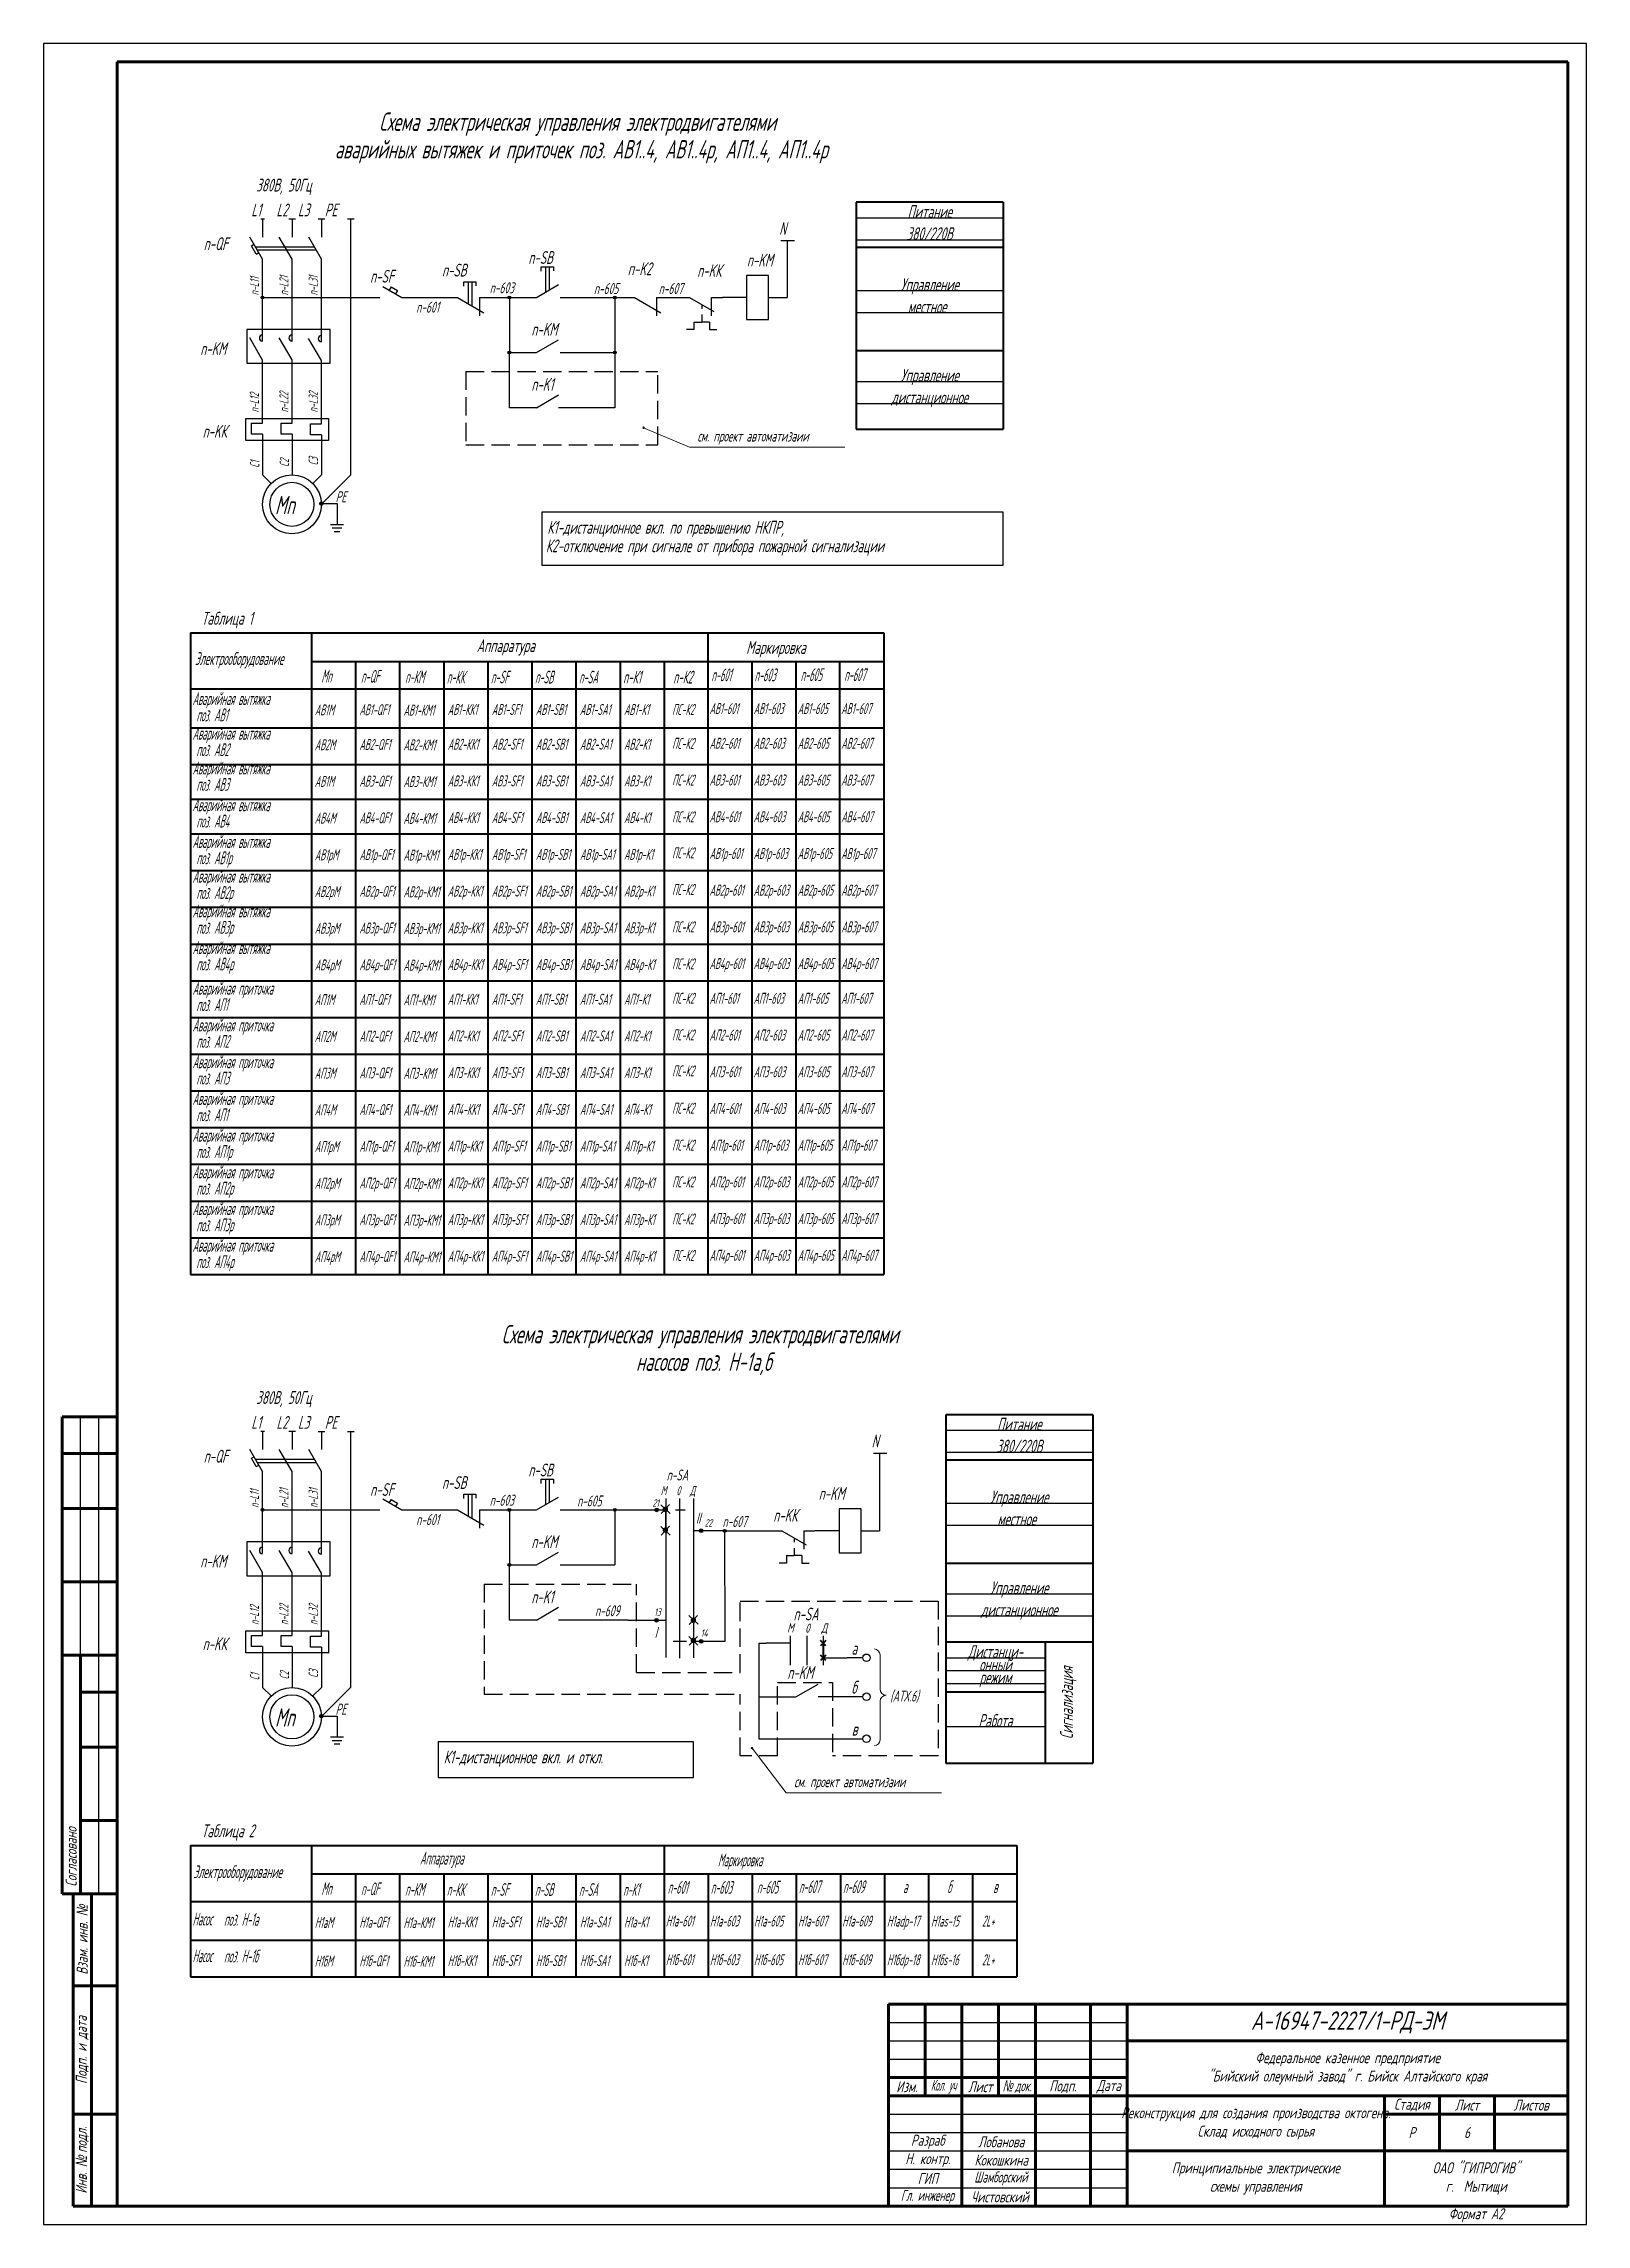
# Model space of a CAD drawing. Header units: millimetres. Extents: x 6735 to 13224, y -12144 to -9633.
# Drawn here: x 10518 to 10938, y -10227 to -9633 of the extents above; entities that cross this region are included whole.
import ezdxf
from ezdxf.enums import TextEntityAlignment as Align

# ---------------------------------------------------------------- set-up
doc = ezdxf.new("R2010")
doc.units = ezdxf.units.MM
doc.linetypes.add('gost5', pattern=[7, 5, -2, 0])
doc.layers.get('Defpoints').update_dxf_attribs({"color": 33})
for name, color, linetype, lineweight in [('Выноска', 137, 'Continuous', 20), ('Обводка', 6, 'Continuous', 25), ('Рамка толстая', 7, 'Continuous', 60), ('Рамка тонкая', 5, 'Continuous', 25), ('ТаБлица', 253, 'Continuous', 25), ('Текст', 2, 'Continuous', 25), ('Текст_КИП', 2, 'Continuous', 25), ('Тонкая', 5, 'Continuous', 20), ('Штампы', 252, 'Continuous', 25)]:
    doc.layers.add(name, color=color, linetype=linetype, lineweight=lineweight)
doc.styles.add('Simplex', font='simplex.shx', dxfattribs={"width": 0.7, "oblique": 15})

msp = doc.modelspace()

# ---------------------------------------------------------------- texts
at = {"layer": 'Текст', "style": 'Simplex', "oblique": 15}
for s, height, width, p in [('Схема электрическая управления электродвигателями ', 5, 0.6, (10664.46943, -9657.1203)), ('аварийных вытяжек и приточек поз. АВ1..4, АВ1..4р, АП1..4, АП1..4р', 5, 0.6, (10664.46943, -9664.62864)), ('Питание', 3.5, 0.6, (10759.31951, -9680.87659)), ('380/220B', 3.5, 0.6, (10759.31951, -9686.87659)), ('Управление', 3.5, 0.6, (10759.31951, -9700.73239)), ('местное ', 3.5, 0.6, (10759.31951, -9706.73239)), ('Управление', 3.5, 0.6, (10759.31951, -9725.44815)), ('дистанционное', 3.5, 0.6, (10759.31951, -9731.44815)), ('Схема электрическая управления электродвигателями ', 5, 0.6, (10697.81153, -9987.37048)), ('насосов поз. Н-1а,б', 5, 0.6, (10697.81153, -9994.87882)), ('Питание', 3.5, 0.6, (10783.7208, -10011.12677)), ('380/220B', 3.5, 0.6, (10783.7208, -10017.12677)), ('Управление', 3.5, 0.6, (10783.7208, -10030.98257)), ('местное ', 3.5, 0.6, (10783.7208, -10036.98257)), ('Управление', 3.5, 0.6, (10783.7208, -10055.69833)), ('дистанционное', 3.5, 0.6, (10783.7208, -10061.69833)), ('Дистанци-', 3.5, 0.6, (10777.22078, -10073.10216)), ('онный', 3.5, 0.6, (10777.22078, -10076.60989)), ('режим', 3.5, 0.6, (10777.22078, -10080.11761)), ('Работа', 3.5, 0.6, (10777.22078, -10091.8762)), ('б', 3.5, 0.45, (10764.66501, -10137.1385)), ('а', 3.5, 0.45, (10752.66501, -10137.1385)), ('в', 3.5, 0.45, (10777.19141, -10137.1385))]:
    msp.add_text(s, height=height, dxfattribs=dict(at, width=width)).set_placement(p, align=Align.CENTER)
for s, height, width, p in [('380В, 50Гц', 3.5, 0.6, (10575.94144, -9673.64419)), ('L1   L2  L3   РЕ', 3.5, 0.6, (10574.63079, -9680.4124)), ('N', 3.5, 0.6, (10718.34027, -9685.47349)), ('n-QF ', 3.5, 0.6, (10561.68493, -9689.62185)), ('n-SB ', 3.5, 0.6, (10626.55957, -9696.80649)), ('n-SB ', 3.5, 0.6, (10650.08002, -9693.37544)), ('п-K2 ', 3.5, 0.6, (10677.09281, -9696.44229)), ('n-KК ', 3.5, 0.6, (10696.04241, -9696.93516)), ('n-KM ', 3.5, 0.6, (10709.57062, -9694.0802)), (' n-SF', 3.5, 0.6, (10605.60448, -9698.47643)), ('n-603', 3, 0.6, (10639.54306, -9701.36551)), ('n-605', 3, 0.6, (10667.92023, -9701.56629)), ('n-607', 3, 0.6, (10685.53816, -9701.56629)), ('n-601', 3, 0.6, (10619.54046, -9706.63264)), ('n-KM ', 3.5, 0.6, (10650.89407, -9712.9145)), ('n-KM ', 3.5, 0.6, (10560.74653, -9718.20608)), ('n-K1 ', 3.5, 0.6, (10650.89407, -9727.93872)), (' n-KК ', 3.5, 0.6, (10560.00054, -9740.7191)), ('см. проект автоматизаии', 3, 0.6, (10696.09022, -9741.7547)), ('Mn', 5, 0.6, (10581.09281, -9761.54088)), ('РЕ', 3, 0.6, (10597.57512, -9758.27704)), ('К1-дистанционное вкл. по превышению НКПР,', 3.5, 0.6, (10655.23522, -9766.86101)), ('Таблица 1', 3.5, 0.6, (10561.10061, -9791.64902)), ('Электрооборудование', 3.5, 0.5, (10559.27749, -9802.60844)), ('Аппаратура', 3.5, 0.6, (10636.00075, -9799.09789)), ('Маркировка', 3.5, 0.6, (10709.3615, -9799.59422)), ('Mn', 3.5, 0.45, (10593.69052, -9807.39034)), ('n-QF', 3.5, 0.45, (10604.503, -9807.45334)), ('n-КМ', 3.5, 0.45, (10616.503, -9807.57765)), ('n-КК', 3.5, 0.45, (10627.85655, -9807.65221)), ('n-SF', 3.5, 0.45, (10639.85655, -9807.65221)), ('n-SB', 3.5, 0.45, (10651.85655, -9807.65221)), ('n-SA', 3.5, 0.45, (10663.85655, -9807.65221)), ('n-К1', 3.5, 0.5, (10675.85655, -9807.65221)), ('n-К2', 3.5, 0.5, (10689.49533, -9807.65221)), ('n-601', 3.5, 0.45, (10699.88562, -9807.05215)), ('n-603', 3.5, 0.45, (10711.62222, -9807.07013)), ('n-605', 3.5, 0.45, (10724.1805, -9807.00104)), ('n-607', 3.5, 0.45, (10736.04327, -9807.00104)), ('Аварийная вытяжка', 3.5, 0.45, (10558.63739, -9813.50722)), (' поз. АВ1', 3.5, 0.45, (10558.63739, -9817.96041)), ('АВ1М', 3, 0.45, (10591.89622, -9816.35151)), ('АВ1-QF1', 3, 0.45, (10604.05359, -9816.29167)), ('АВ1-КМ1', 3, 0.45, (10616.05359, -9816.41597)), ('АВ1-КК1', 3, 0.45, (10628.09943, -9816.22283)), ('АВ1-SF1', 3, 0.45, (10640.09943, -9816.22283)), ('АВ1-SB1 ', 3, 0.45, (10652.09943, -9816.22283)), ('АВ1-SA1', 3, 0.45, (10664.09943, -9816.22283)), ('АВ1-К1', 3, 0.45, (10676.09943, -9816.22283)), ('ПС-К2', 3, 0.45, (10689.18734, -9816.22283)), ('АВ1-601', 3, 0.45, (10699.36733, -9815.98041)), ('АВ1-603', 3, 0.45, (10711.36733, -9815.98041)), ('АВ1-605', 3, 0.45, (10723.36733, -9815.98041)), ('АВ1-607', 3, 0.45, (10735.2301, -9815.98041)), ('Аварийная вытяжка', 3.5, 0.45, (10558.63739, -9822.97016)), (' поз. АВ2', 3.5, 0.45, (10558.63739, -9827.42334)), ('АВ2М', 3, 0.45, (10591.89622, -9825.81444)), ('АВ2-QF1', 3, 0.45, (10604.05359, -9825.7546)), ('АВ2-КМ1', 3, 0.45, (10616.05359, -9825.87891)), ('АВ2-КК1', 3, 0.45, (10628.09943, -9825.68576)), ('АВ2-SF1', 3, 0.45, (10640.09943, -9825.68576)), ('АВ2-SB1 ', 3, 0.45, (10652.09943, -9825.68576)), ('АВ2-SA1', 3, 0.45, (10664.09943, -9825.68576)), ('АВ2-К1', 3, 0.45, (10676.09943, -9825.68576)), ('ПС-К2', 3, 0.45, (10689.18734, -9825.46852)), ('АВ2-601', 3, 0.45, (10699.36733, -9825.44334)), ('АВ2-603', 3, 0.45, (10711.36733, -9825.44334)), ('АВ2-605', 3, 0.45, (10723.36733, -9825.44334)), ('АВ2-607', 3, 0.45, (10735.2301, -9825.44334)), ('Аварийная вытяжка', 3.5, 0.45, (10558.63739, -9832.43309)), (' поз. АВ3', 3.5, 0.45, (10558.63739, -9836.88627)), ('АВ1М', 3, 0.45, (10591.89622, -9835.81444)), ('АВ3-QF1', 3, 0.45, (10604.05359, -9835.7546)), ('АВ3-КМ1', 3, 0.45, (10616.05359, -9835.87891)), ('АВ3-КК1', 3, 0.45, (10628.09943, -9835.68576)), ('АВ3-SF1', 3, 0.45, (10640.09943, -9835.68576)), ('АВ3-SB1 ', 3, 0.45, (10652.09943, -9835.68576)), ('АВ3-SA1', 3, 0.45, (10664.09943, -9835.68576)), ('АВ3-К1', 3, 0.45, (10676.09943, -9835.68576)), ('ПС-К2', 3, 0.45, (10689.18734, -9835.43947)), ('АВ3-601', 3, 0.45, (10699.36733, -9835.44334)), ('АВ3-603', 3, 0.45, (10711.36733, -9835.44334)), ('АВ3-605', 3, 0.45, (10723.36733, -9835.44334)), ('АВ3-607', 3, 0.45, (10735.2301, -9835.44334)), ('Аварийная вытяжка', 3.5, 0.45, (10558.63739, -9842.43309)), ('ПС-К2', 3, 0.45, (10689.18734, -9845.46589)), ('АВ4-601', 3, 0.45, (10699.36733, -9845.44334)), ('АВ4-603', 3, 0.45, (10711.36733, -9845.44334)), ('АВ4-605', 3, 0.45, (10723.36733, -9845.44334)), ('АВ4-607', 3, 0.45, (10735.2301, -9845.44334)), (' поз. АВ4', 3.5, 0.45, (10558.63739, -9846.88627)), ('АВ4М', 3, 0.45, (10591.89622, -9845.81444)), ('АВ4-QF1', 3, 0.45, (10604.05359, -9845.7546)), ('АВ4-КМ1', 3, 0.45, (10616.05359, -9845.87891)), ('АВ4-КК1', 3, 0.45, (10628.09943, -9845.68576)), ('АВ4-SF1', 3, 0.45, (10640.09943, -9845.68576)), ('АВ4-SB1 ', 3, 0.45, (10652.09943, -9845.68576)), ('АВ4-SA1', 3, 0.45, (10664.09943, -9845.68576)), ('АВ4-К1', 3, 0.45, (10676.09943, -9845.68576)), ('Аварийная вытяжка', 3.5, 0.45, (10558.63739, -9852.43309)), (' поз. АВ1р', 3.5, 0.45, (10558.63739, -9856.88627)), ('АВ1рМ', 3, 0.45, (10591.89622, -9855.81444)), ('АВ1р-QF1', 3, 0.45, (10604.05359, -9855.7546)), ('АВ1р-КМ1', 3, 0.45, (10616.05359, -9855.87891)), ('АВ1р-КК1', 3, 0.45, (10628.09943, -9855.68576)), ('АВ1р-SF1', 3, 0.45, (10640.09943, -9855.68576)), ('АВ1р-SB1 ', 3, 0.45, (10652.09943, -9855.68576)), ('АВ1р-SA1', 3, 0.45, (10664.09943, -9855.68576)), ('АВ1р-К1', 3, 0.45, (10676.09943, -9855.68576)), ('ПС-К2', 3, 0.45, (10689.18734, -9855.27105)), ('АВ1р-601', 3, 0.45, (10699.36733, -9855.44334)), ('АВ1р-603', 3, 0.45, (10711.36733, -9855.44334)), ('АВ1р-605', 3, 0.45, (10723.36733, -9855.44334)), ('АВ1р-607', 3, 0.45, (10735.2301, -9855.44334)), ('Аварийная вытяжка', 3.5, 0.45, (10558.63739, -9861.89603)), (' поз. АВ2р', 3.5, 0.45, (10558.63739, -9866.34921)), ('АВ2рМ', 3, 0.45, (10591.89622, -9865.81444)), ('АВ2р-QF1', 3, 0.45, (10604.05359, -9865.7546)), ('АВ2р-КМ1', 3, 0.45, (10616.05359, -9865.87891)), ('АВ2р-КК1', 3, 0.45, (10628.09943, -9865.68576)), ('АВ2р-SF1', 3, 0.45, (10640.09943, -9865.68576)), ('АВ2р-SB1 ', 3, 0.45, (10652.09943, -9865.68576)), ('АВ2р-SA1', 3, 0.45, (10664.09943, -9865.68576)), ('АВ2р-К1', 3, 0.45, (10676.09943, -9865.68576)), ('ПС-К2', 3, 0.45, (10689.18734, -9865.2564)), ('АВ2р-601', 3, 0.45, (10699.36733, -9865.44334)), ('АВ2р-603', 3, 0.45, (10711.36733, -9865.44334)), ('АВ2р-605', 3, 0.45, (10723.36733, -9865.44334)), ('АВ2р-607', 3, 0.45, (10735.2301, -9865.44334)), ('Аварийная вытяжка', 3.5, 0.45, (10558.63739, -9871.35896)), ('Аварийная вытяжка', 3.5, 0.45, (10558.63739, -9881.35896)), (' поз. АВ3р', 3.5, 0.45, (10558.63739, -9875.81214)), ('АВ3рМ', 3, 0.45, (10591.89622, -9875.81444)), ('АВ3р-QF1', 3, 0.45, (10604.05359, -9875.7546)), ('АВ3р-КМ1', 3, 0.45, (10616.05359, -9875.87891)), ('АВ3р-КК1', 3, 0.45, (10628.09943, -9875.68576)), ('АВ3р-SF1', 3, 0.45, (10640.09943, -9875.68576)), ('АВ3р-SB1 ', 3, 0.45, (10652.09943, -9875.68576)), ('АВ3р-SA1', 3, 0.45, (10664.09943, -9875.68576)), ('АВ3р-К1', 3, 0.45, (10676.09943, -9875.68576)), ('ПС-К2', 3, 0.45, (10689.18734, -9875.43135)), ('АВ3р-601', 3, 0.45, (10699.36733, -9875.44334)), ('АВ3р-603', 3, 0.45, (10711.36733, -9875.44334)), ('АВ3р-605', 3, 0.45, (10723.36733, -9875.44334)), ('АВ3р-607', 3, 0.45, (10735.2301, -9875.44334)), (' поз. АВ4р', 3.5, 0.45, (10558.63739, -9885.81214)), ('АВ4рМ', 3, 0.45, (10591.89622, -9885.81444)), ('АВ4р-QF1', 3, 0.45, (10604.05359, -9885.7546)), ('АВ4р-КМ1', 3, 0.45, (10616.05359, -9885.87891)), ('АВ4р-КК1', 3, 0.45, (10628.09943, -9885.68576)), ('АВ4р-SF1', 3, 0.45, (10640.09943, -9885.68576)), ('АВ4р-SB1 ', 3, 0.45, (10652.09943, -9885.68576)), ('АВ4р-SA1', 3, 0.45, (10664.09943, -9885.68576)), ('АВ4р-К1', 3, 0.45, (10676.09943, -9885.68576)), ('ПС-К2', 3, 0.45, (10689.18734, -9885.49888)), ('АВ4р-601', 3, 0.45, (10699.36733, -9885.44334)), ('АВ4р-603', 3, 0.45, (10711.36733, -9885.44334)), ('АВ4р-605', 3, 0.45, (10723.36733, -9885.44334)), ('АВ4р-607', 3, 0.45, (10735.2301, -9885.44334)), ('Аварийная приточка', 3.5, 0.45, (10558.63739, -9892.43309)), (' поз. АП1', 3.5, 0.45, (10558.63739, -9896.88627)), ('АП1М', 3, 0.45, (10591.89622, -9895.27738)), ('АП1-QF1', 3, 0.45, (10604.05359, -9895.21754)), ('АП1-КМ1', 3, 0.45, (10616.05359, -9895.34184)), ('АП1-КК1', 3, 0.45, (10628.09943, -9895.14869)), ('АП1-SF1', 3, 0.45, (10640.09943, -9895.14869)), ('АП1-SB1 ', 3, 0.45, (10652.09943, -9895.14869)), ('АП1-SA1', 3, 0.45, (10664.09943, -9895.14869)), ('АП1-К1', 3, 0.45, (10676.09943, -9895.14869)), ('ПС-К2', 3, 0.45, (10689.18734, -9894.88964)), ('АП1-601', 3, 0.45, (10699.36733, -9894.90628)), ('АП1-603', 3, 0.45, (10711.36733, -9894.90628)), ('АП1-605', 3, 0.45, (10723.36733, -9894.90628)), ('АП1-607', 3, 0.45, (10735.2301, -9894.90628)), ('Аварийная приточка', 3.5, 0.45, (10558.63739, -9902.43309)), ('ПС-К2', 3, 0.45, (10689.18734, -9904.87499)), ('АП2-601', 3, 0.45, (10699.36733, -9904.90628)), ('АП2-603', 3, 0.45, (10711.36733, -9904.90628)), ('АП2-605', 3, 0.45, (10723.36733, -9904.90628)), ('АП2-607', 3, 0.45, (10735.2301, -9904.90628)), (' поз. АП2', 3.5, 0.45, (10558.63739, -9906.88627)), ('АП2М', 3, 0.45, (10591.89622, -9905.27738)), ('АП2-QF1', 3, 0.45, (10604.05359, -9905.21754)), ('АП2-КМ1', 3, 0.45, (10616.05359, -9905.34184)), ('АП2-КК1', 3, 0.45, (10628.09943, -9905.14869)), ('АП2-SF1', 3, 0.45, (10640.09943, -9905.14869)), ('АП2-SB1 ', 3, 0.45, (10652.09943, -9905.14869)), ('АП2-SA1', 3, 0.45, (10664.09943, -9905.14869)), ('АП2-К1', 3, 0.45, (10676.09943, -9905.14869)), ('Аварийная приточка', 3.5, 0.45, (10558.63739, -9912.43309)), (' поз. АП3', 3.5, 0.45, (10558.63739, -9916.88627)), ('АП3М', 3, 0.45, (10591.89622, -9915.27738)), ('АП3-QF1', 3, 0.45, (10604.05359, -9915.21754)), ('АП3-КМ1', 3, 0.45, (10616.05359, -9915.34184)), ('АП3-КК1', 3, 0.45, (10628.09943, -9915.14869)), ('АП3-SF1', 3, 0.45, (10640.09943, -9915.14869)), ('АП3-SB1 ', 3, 0.45, (10652.09943, -9915.14869)), ('АП3-SA1', 3, 0.45, (10664.09943, -9915.14869)), ('АП3-К1', 3, 0.45, (10676.09943, -9915.14869)), ('ПС-К2', 3, 0.45, (10689.18734, -9914.67824)), ('АП3-601', 3, 0.45, (10699.36733, -9914.90628)), ('АП3-603', 3, 0.45, (10711.36733, -9914.90628)), ('АП3-605', 3, 0.45, (10723.36733, -9914.90628)), ('АП3-607', 3, 0.45, (10735.2301, -9914.90628)), ('Аварийная приточка', 3.5, 0.45, (10558.63739, -9922.43309)), (' поз. АП1', 3.5, 0.45, (10558.63739, -9926.88627)), ('АП4М', 3, 0.45, (10591.89622, -9925.27738)), ('АП4-QF1', 3, 0.45, (10604.05359, -9925.21754)), ('АП4-КМ1', 3, 0.45, (10616.05359, -9925.34184)), ('АП4-КК1', 3, 0.45, (10628.09943, -9925.14869)), ('АП4-SF1', 3, 0.45, (10640.09943, -9925.14869)), ('АП4-SB1 ', 3, 0.45, (10652.09943, -9925.14869)), ('АП4-SA1', 3, 0.45, (10664.09943, -9925.14869)), ('АП4-К1', 3, 0.45, (10676.09943, -9925.14869)), ('ПС-К2', 3, 0.45, (10689.18734, -9924.82799)), ('АП4-601', 3, 0.45, (10699.36733, -9924.90628)), ('АП4-603', 3, 0.45, (10711.36733, -9924.90628)), ('АП4-605', 3, 0.45, (10723.36733, -9924.90628)), ('АП4-607', 3, 0.45, (10735.2301, -9924.90628)), ('Аварийная приточка', 3.5, 0.45, (10558.63739, -9932.43309)), (' поз. АП1р', 3.5, 0.45, (10558.63739, -9936.88627)), ('АП1рМ', 3, 0.45, (10591.89622, -9935.27738)), ('АП1р-QF1', 3, 0.45, (10604.05359, -9935.21754)), ('АП1р-КМ1', 3, 0.45, (10616.05359, -9935.34184)), ('АП1р-КК1', 3, 0.45, (10628.09943, -9935.14869)), ('АП1р-SF1', 3, 0.45, (10640.09943, -9935.14869)), ('АП1р-SB1 ', 3, 0.45, (10652.09943, -9935.14869)), ('АП1р-SA1', 3, 0.45, (10664.09943, -9935.14869)), ('АП1р-К1', 3, 0.45, (10676.09943, -9935.14869)), ('ПС-К2', 3, 0.45, (10689.18734, -9934.88026)), ('АП1р-601', 3, 0.45, (10699.36733, -9934.90628)), ('АП1р-603', 3, 0.45, (10711.36733, -9934.90628)), ('АП1р-605', 3, 0.45, (10723.36733, -9934.90628)), ('АП1р-607', 3, 0.45, (10735.2301, -9934.90628)), ('Аварийная приточка', 3.5, 0.45, (10558.63739, -9942.43309)), (' поз. АП2р', 3.5, 0.45, (10558.63739, -9946.88627)), ('АП2рМ', 3, 0.45, (10591.89622, -9945.27738)), ('АП2р-QF1', 3, 0.45, (10604.05359, -9945.21754)), ('АП2р-КМ1', 3, 0.45, (10616.05359, -9945.34184)), ('АП2р-КК1', 3, 0.45, (10628.09943, -9945.14869)), ('АП2р-SF1', 3, 0.45, (10640.09943, -9945.14869)), ('АП2р-SB1 ', 3, 0.45, (10652.09943, -9945.14869)), ('АП2р-SA1', 3, 0.45, (10664.09943, -9945.14869)), ('АП2р-К1', 3, 0.45, (10676.09943, -9945.14869)), ('ПС-К2', 3, 0.45, (10689.18734, -9944.90672)), ('АП2р-601', 3, 0.45, (10699.36733, -9944.90628)), ('АП2р-603', 3, 0.45, (10711.36733, -9944.90628)), ('АП2р-605', 3, 0.45, (10723.36733, -9944.90628)), ('АП2р-607', 3, 0.45, (10735.2301, -9944.90628)), ('Аварийная приточка', 3.5, 0.45, (10558.63739, -9952.43309)), (' поз. АП3р', 3.5, 0.45, (10558.63739, -9956.88627)), ('АП3рМ', 3, 0.45, (10591.89622, -9955.27738)), ('АП3р-QF1', 3, 0.45, (10604.05359, -9955.21754)), ('АП3р-КМ1', 3, 0.45, (10616.05359, -9955.34184)), ('АП3р-КК1', 3, 0.45, (10628.09943, -9955.14869)), ('АП3р-SF1', 3, 0.45, (10640.09943, -9955.14869)), ('АП3р-SB1 ', 3, 0.45, (10652.09943, -9955.14869)), ('АП3р-SA1', 3, 0.45, (10664.09943, -9955.14869)), ('АП3р-К1', 3, 0.45, (10676.09943, -9955.14869)), ('ПС-К2', 3, 0.45, (10689.18734, -9954.99306)), ('АП3р-601', 3, 0.45, (10699.36733, -9954.90628)), ('АП3р-603', 3, 0.45, (10711.36733, -9954.90628)), ('АП3р-605', 3, 0.45, (10723.36733, -9954.90628)), ('АП3р-607', 3, 0.45, (10735.2301, -9954.90628)), ('Аварийная приточка', 3.5, 0.45, (10558.63739, -9962.43309)), (' поз. АП4р', 3.5, 0.45, (10558.63739, -9966.88627)), ('АП4рМ', 3, 0.45, (10591.89622, -9965.27738)), ('АП4р-QF1', 3, 0.45, (10604.05359, -9965.21754)), ('АП4р-КМ1', 3, 0.45, (10616.05359, -9965.34184)), ('АП4р-КК1', 3, 0.45, (10628.09943, -9965.14869)), ('АП4р-SF1', 3, 0.45, (10640.09943, -9965.14869)), ('АП4р-SB1 ', 3, 0.45, (10652.09943, -9965.14869)), ('АП4р-SA1', 3, 0.45, (10664.09943, -9965.14869)), ('АП4р-К1', 3, 0.45, (10676.09943, -9965.14869)), ('ПС-К2', 3, 0.45, (10689.18734, -9964.9373)), ('АП4р-601', 3, 0.45, (10699.36733, -9964.90628)), ('АП4р-603', 3, 0.45, (10711.36733, -9964.90628)), ('АП4р-605', 3, 0.45, (10723.36733, -9964.90628)), ('АП4р-607', 3, 0.45, (10735.2301, -9964.90628)), ('380В, 50Гц', 3.5, 0.6, (10575.94144, -10003.89437)), ('L1   L2  L3   РЕ', 3.5, 0.6, (10574.63079, -10010.66258)), ('N', 3.5, 0.6, (10743.50263, -10015.73488)), ('n-QF ', 3.5, 0.6, (10561.68493, -10019.87203)), ('n-SB ', 3.5, 0.6, (10650.08002, -10023.62562)), (' n-SF', 3.5, 0.6, (10605.60448, -10028.95169)), ('n-SB ', 3.5, 0.6, (10626.55957, -10027.05667)), ('М', 2.5, 0.6, (10686.08713, -10028.70868)), ('n-SA', 3, 0.6, (10687.71889, -10024.74677)), ('0', 2.5, 0.6, (10690.35788, -10028.76477)), ('Д', 2.5, 0.6, (10694.03342, -10028.75961)), ('n-KM ', 3.5, 0.6, (10729.11611, -10030.031)), ('n-603', 3, 0.6, (10639.54306, -10031.61569)), ('n-605', 3, 0.6, (10663.35039, -10031.81647)), ('21', 2, 0.6, (10683.86456, -10031.84852)), ('n-KК ', 3.5, 0.6, (10716.74357, -10035.96981)), ('n-601', 3, 0.6, (10619.54046, -10036.88282)), ('II', 3, 0.6, (10695.70232, -10036.48051)), ('22', 2, 0.6, (10698.06863, -10037.28702)), ('n-607', 3, 0.6, (10702.92781, -10037.40152)), ('n-KM ', 3.5, 0.6, (10650.89407, -10043.16467)), ('n-KM ', 3.5, 0.6, (10560.74653, -10048.45626)), ('n-K1 ', 3.5, 0.6, (10650.89407, -10058.1889)), ('n-609', 3, 0.6, (10668.21374, -10061.72512)), ('13', 2, 0.6, (10684.32387, -10061.57145)), ('n-SA', 3.5, 0.6, (10722.25226, -10062.85212)), (' n-KК ', 3.5, 0.6, (10560.00054, -10070.96928)), ('I', 3, 0.6, (10684.4637, -10067.60983)), ('14', 2, 0.6, (10697.00819, -10067.2975)), ('а', 3.5, 0.6, (10738.00994, -10072.19994)), ('n-KМ', 3.5, 0.6, (10720.58296, -10078.80018)), ('б', 3.5, 0.6, (10738.00992, -10082.81326)), ('РЕ', 3, 0.6, (10597.57512, -10088.52721)), ('Mn', 5, 0.6, (10581.09281, -10091.79105)), ('в', 3.5, 0.6, (10738.09673, -10094.23124)), ('К1-дистанционное вкл. и откл.', 3.5, 0.6, (10627.02003, -10101.79015)), ('см. проект автоматизаии', 3, 0.6, (10722.42159, -10108.28469)), ('Таблица 2', 3.5, 0.6, (10561.10061, -10121.89919)), ('Аппаратура', 3.5, 0.45, (10620.55658, -10129.34807)), ('Маркировка', 3.5, 0.45, (10701.63887, -10129.8444)), ('Электрооборудование', 3.5, 0.5, (10558.86275, -10133.04056)), ('n-607', 3.5, 0.45, (10723.72372, -10137.1385)), ('n-609', 3.5, 0.45, (10735.72372, -10137.1385)), ('Mn', 3.5, 0.45, (10593.69052, -10137.64052)), ('n-QF', 3.5, 0.45, (10604.503, -10137.70352)), ('n-КМ', 3.5, 0.45, (10616.503, -10137.82782)), ('n-КК', 3.5, 0.45, (10627.85655, -10137.90238)), ('n-SF', 3.5, 0.45, (10639.85655, -10137.90238)), ('n-SB', 3.5, 0.45, (10651.85655, -10137.90238)), ('n-SA', 3.5, 0.45, (10663.85655, -10137.90238)), ('n-К1', 3.5, 0.45, (10675.85655, -10137.90238)), ('n-601', 3.5, 0.45, (10687.99306, -10137.30233)), ('n-603', 3.5, 0.45, (10699.72965, -10137.3203)), ('n-605', 3.5, 0.45, (10712.28794, -10137.25121)), ('Насос', 3.5, 0.45, (10558.63739, -10145.9418)), ('поз. Н-1а', 3.5, 0.45, (10567.18558, -10146.035)), ('Насос', 3.5, 0.45, (10558.63739, -10155.9418)), ('поз. Н-1б', 3.5, 0.45, (10567.18558, -10156.035))]:
    msp.add_text(s, height=height, dxfattribs=dict(at, width=width)).set_placement(p)
at = {"layer": 'Текст', "style": 'Simplex', "oblique": 15, "width": 0.6}
for s, p in [('n-L11', (10576.72641, -9701.94319)), ('n-L21', (10584.7429, -9701.94319)), ('n-L31', (10592.74641, -9701.94319)), ('n-L12', (10576.72641, -9733.82099)), ('n-L22', (10584.7429, -9733.82099)), ('n-L32', (10592.74641, -9733.82099)), (' C1', (10576.82513, -9749.9458)), (' C2', (10584.90746, -9749.72747)), (' C3', (10592.77134, -9749.29081)), ('n-L21', (10584.7429, -10032.19337)), ('n-L31', (10592.74641, -10032.19337)), ('n-L11', (10576.72641, -10032.19337)), ('n-L12', (10576.72641, -10064.07117)), ('n-L22', (10584.7429, -10064.07117)), ('n-L32', (10592.74641, -10064.07117)), (' C1', (10576.82513, -10080.19598)), (' C2', (10584.90746, -10079.97765)), (' C3', (10592.77134, -10079.54099))]:
    msp.add_text(s, height=2.5, rotation=90, dxfattribs=at).set_placement(p)
msp.add_text('Сигнализация ', height=3.5, rotation=90, dxfattribs=at).set_placement((10798.32063, -10084.60881), align=Align.CENTER)
at = {"layer": 'Текст', "color": 3, "style": 'Simplex', "oblique": 15, "width": 0.45}
for s, p in [('Н1аМ', (10591.89622, -10146.60169)), ('Н1а-QF1', (10604.05359, -10146.54185)), ('Н1а-КМ1', (10616.05359, -10146.66615)), ('Н1а-КК1', (10628.09943, -10146.473)), ('Н1а-SF1', (10640.09943, -10146.473)), ('Н1а-SB1 ', (10652.09943, -10146.473)), ('Н1а-SA1', (10664.09943, -10146.473)), ('Н1а-К1', (10676.09943, -10146.473)), ('Н1а-601', (10687.47477, -10146.23059)), ('Н1а-603', (10699.47477, -10146.23059)), ('Н1а-605', (10711.47477, -10146.23059)), ('Н1а-607', (10723.47477, -10146.23059)), ('Н1а-609', (10735.47477, -10146.23059)), ('Н1аdp-17', (10747.6766, -10146.24228)), ('Н1аs-15', (10759.6766, -10146.24228)), ('2L+', (10773.56031, -10146.23059)), ('Н1бМ', (10591.89622, -10157.13875)), ('Н1б-QF1', (10604.05359, -10157.07891)), ('Н1б-КМ1', (10616.05359, -10157.20322)), ('Н1б-КК1', (10628.09943, -10157.01007)), ('Н1б-SF1', (10640.09943, -10157.01007)), ('Н1б-SB1 ', (10652.09943, -10157.01007)), ('Н1б-SA1', (10664.09943, -10157.01007)), ('Н1б-К1', (10676.09943, -10157.01007)), ('Н1б-601', (10687.47477, -10156.76765)), ('Н1б-603', (10699.47477, -10156.76765)), ('Н1б-605', (10711.47477, -10156.76765)), ('Н1б-607', (10723.47477, -10156.76765)), ('Н1б-609', (10735.47477, -10156.76765)), ('Н1бdp-18', (10747.6766, -10156.77935)), ('Н1бs-16', (10759.6766, -10156.77935)), ('2L+', (10773.56031, -10156.76765))]:
    msp.add_text(s, height=3, dxfattribs=at).set_placement(p)
at = {"layer": 'Текст', "style": 'Simplex', "oblique": 15, "width": 0.7}
for tag, text, p in [('М', 'М', (10721.40482, -10064.88392)), ('0', '0', (10726.02648, -10064.96947)), ('Д', 'А', (10730.60535, -10064.92669))]:
    msp.add_attdef(tag, text=text, height=2.5, dxfattribs=at).set_placement(p, align=Align.MIDDLE_CENTER)
at = {"layer": 'Текст_КИП', "style": 'Simplex', "oblique": 15, "width": 0.6}
msp.add_text('К2-отключение при сигнале от прибора пожарной сигнализации', height=3.5, dxfattribs=at).set_placement((10654.8066, -9771.8948))
msp.add_text('(АТХ.6)', height=3, dxfattribs=at).set_placement((10752.43055, -10084.9496), align=Align.CENTER)
at = {"layer": 'Штампы', "color": 2, "char_height": 3, "rotation": 90, "style": 'Simplex'}
for s, insert, width, attachment_point in [('Согласовано', (10525.60387, -10135.35746), 61, 4), ('Взам. инв. {\\fArial|b0|i0|c204|p34;№}', (10528.60387, -10149.85746), 25, 5), ('Подп. и дата', (10528.60387, -10179.85746), 35, 5), ('Инв. {\\fArial|b0|i0|c204|p34;№ }подл.', (10528.60387, -10209.85746), 25, 5)]:
    msp.add_mtext(s, dxfattribs=dict(at, insert=insert, width=width, attachment_point=attachment_point))
at = {"layer": 'Штампы', "color": 2, "attachment_point": 5, "style": 'Simplex'}
for s, insert, char_height, width in [('А-16947-2227/1-РД-ЭМ', (10873.10387, -10172.35746), 5, 120), ('Федеральное казенное предприятие\\P"Бийский олеумный завод" г. Бийск Алтайского края', (10873.10387, -10184.85746), 3, 120), ('Изм.', (10753.10387, -10189.85746), 3, 10), ('{\\W0.5;Кол. уч}', (10763.10387, -10189.85746), 3, 10), ('{\\W0.7;Лист}', (10773.10387, -10189.85746), 3, 10), ('{\\fArial|b0|i0|c204|p34;\\W0.6;№ \\Fsimplex|c204;док.}', (10783.10387, -10189.85746), 3, 10), ('Подп.', (10795.60387, -10189.85746), 3, 15), ('{\\W0.7;Дата}', (10808.10387, -10189.85746), 3, 10), ('Реконструкция для создания производства октогена. \\PСклад исходного сырья', (10848.10387, -10199.85746), 3, 70), ('Стадия', (10890.60387, -10194.85746), 3, 15), ('Лист', (10905.60387, -10194.85746), 3, 15), ('Листов', (10923.10387, -10194.85746), 3, 20), (' Разраб', (10758.10387, -10204.85746), 3, 20), (' Лобанова', (10778.10387, -10204.85746), 3, 20), ('Р', (10890.60387, -10202.35746), 3, 15), ('6', (10905.60387, -10202.35746), 3, 15), (' Н. контр.', (10758.10387, -10209.85746), 3, 20), (' Кокошкина', (10778.10387, -10209.85746), 3, 20), ('Принципиальные электрические \\Pсхемы управления', (10848.10387, -10214.85746), 3, 70), ('ОАО "ГИПРОГИВ"\\Pг.  Мытищи', (10908.10387, -10214.85746), 3, 50), (' ГИП', (10758.10387, -10214.85746), 3, 20), ('{\\W0.6; Шамборский}', (10778.10387, -10214.85746), 3, 20), ('{\\W0.6; Гл. инженер}', (10758.10387, -10219.85746), 3, 20), ('Чистовский', (10778.45512, -10219.85746), 3, 18.9407963), ('Формат А2', (10908.10387, -10224.85746), 3, 50)]:
    msp.add_mtext(s, dxfattribs=dict(at, insert=insert, char_height=char_height, width=width))

# ---------------------------------------------------------------- blocks, each defined once
blk = doc.blocks.new('A$C54FF5821')
at = {"layer": 'Рамка толстая'}
for p, q in [((20, 589), (20, 5)), ((415, 589), (20, 589)), ((415, 5), (415, 589)), ((20, 5), (415, 5))]:
    blk.add_line(p, q, dxfattribs=at)
at = {"layer": 'Рамка тонкая'}
for p, q in [((420, 594), (0, 594)), ((0, 594), (0, 0)), ((420, 0), (420, 594)), ((0, 0), (420, 0))]:
    blk.add_line(p, q, dxfattribs=at)

# ---------------------------------------------------------------- hatches: boundary and pattern name
at = {"lineweight": 25}
h = msp.add_hatch(color=5, dxfattribs=at)
edge = h.paths.add_edge_path()
edge.add_arc((10577.70483, -9702.50947), 0.38529, 0, 360)
h = msp.add_hatch(color=5, dxfattribs=at)
edge = h.paths.add_edge_path()
edge.add_arc((10644.87796, -9702.50947), 0.38529, 0, 360)
h = msp.add_hatch(color=5, dxfattribs=at)
edge = h.paths.add_edge_path()
edge.add_arc((10673.5878, -9702.50947), 0.38529, 0, 360)
h = msp.add_hatch(color=5, dxfattribs=at)
edge = h.paths.add_edge_path()
edge.add_arc((10644.89704, -9717.50001), 0.38529, 0, 360)
h = msp.add_hatch(color=5, dxfattribs=at)
edge = h.paths.add_edge_path()
edge.add_arc((10673.58936, -9717.50001), 0.38529, 0, 360)
h = msp.add_hatch(color=5, dxfattribs=at)
edge = h.paths.add_edge_path()
edge.add_arc((10593.70735, -9758.64953), 0.5, 0, 360)
edge = h.paths.add_edge_path(flags=17)
edge.add_arc((10593.70735, -9758.64953), 0.2, 0, 360)
h = msp.add_hatch(color=5, dxfattribs=at)
h.paths.add_polyline_path([(10593.90735, -9758.64953, 1), (10593.50735, -9758.64953)])
h.paths.add_polyline_path([(10593.70735, -9758.64953), (10593.50735, -9758.64953, 0.414213562), (10593.70735, -9758.84953)])
h.paths.add_polyline_path([(10593.70735, -9758.84953, 0.414213562), (10593.90735, -9758.64953), (10593.70735, -9758.64953)])
h = msp.add_hatch(color=5, dxfattribs=at)
edge = h.paths.add_edge_path()
edge.add_arc((10577.70483, -10032.75965), 0.38529, 0, 360)
h = msp.add_hatch(color=5, dxfattribs=at)
edge = h.paths.add_edge_path()
edge.add_arc((10644.87796, -10032.75965), 0.38529, 0, 360)
h = msp.add_hatch(color=5, dxfattribs=at)
edge = h.paths.add_edge_path()
edge.add_arc((10673.5878, -10032.75965), 0.38529, 0, 360)
h = msp.add_hatch(color=5, dxfattribs=at)
edge = h.paths.add_edge_path()
edge.add_arc((10685.00622, -10032.76066), 0.5, 0, 360)
edge = h.paths.add_edge_path(flags=17)
edge.add_arc((10685.00622, -10032.76066), 0.2, 0, 360)
h = msp.add_hatch(color=5, dxfattribs=at)
h.paths.add_polyline_path([(10685.20622, -10032.76066, 1), (10684.80622, -10032.76066)])
h.paths.add_polyline_path([(10685.00622, -10032.76066), (10684.80622, -10032.76066, 0.414213562), (10685.00622, -10032.96066)])
h.paths.add_polyline_path([(10685.00622, -10032.96066, 0.414213562), (10685.20622, -10032.76066), (10685.00622, -10032.76066)])
for points in [[(10688.12212, -10032.58311, 1), (10686.62212, -10032.58311, 1)], [(10688.12212, -10038.24705, 1), (10686.62212, -10038.24705, 1)], [(10695.74481, -10062.80502, 1), (10694.24481, -10062.80502, 1)], [(10695.74481, -10068.29209, 1), (10694.24481, -10068.29209, 1)]]:
    msp.add_hatch(color=5, dxfattribs=at).paths.add_polyline_path(points)
h = msp.add_hatch(color=5, dxfattribs=at)
edge = h.paths.add_edge_path()
edge.add_arc((10687.37212, -10032.58311), 0.4, 0, 360)
h = msp.add_hatch(color=5, dxfattribs=at)
edge = h.paths.add_edge_path()
edge.add_arc((10687.37212, -10038.24705), 0.4, 0, 360)
h = msp.add_hatch(color=5, dxfattribs=at)
edge = h.paths.add_edge_path()
edge.add_arc((10697.09072, -10038.43525), 0.5, 0, 360)
edge = h.paths.add_edge_path(flags=17)
edge.add_arc((10697.09072, -10038.43525), 0.2, 0, 360)
h = msp.add_hatch(color=5, dxfattribs=at)
h.paths.add_polyline_path([(10697.29072, -10038.43525, 1), (10696.89072, -10038.43525)])
h.paths.add_polyline_path([(10697.09072, -10038.43525), (10696.89072, -10038.43525, 0.414213562), (10697.09072, -10038.63525)])
h.paths.add_polyline_path([(10697.09072, -10038.63525, 0.414213562), (10697.29072, -10038.43525), (10697.09072, -10038.43525)])
h = msp.add_hatch(color=5, dxfattribs=at)
edge = h.paths.add_edge_path()
edge.add_arc((10703.49428, -10038.45081), 0.38529, 0, 360)
h = msp.add_hatch(color=5, dxfattribs=at)
edge = h.paths.add_edge_path()
edge.add_arc((10644.89704, -10047.75018), 0.38529, 0, 360)
h = msp.add_hatch(color=5, dxfattribs=at)
edge = h.paths.add_edge_path()
edge.add_arc((10684.96081, -10062.81562), 0.5, 0, 360)
edge = h.paths.add_edge_path(flags=17)
edge.add_arc((10684.96081, -10062.81562), 0.2, 0, 360)
h = msp.add_hatch(color=5, dxfattribs=at)
h.paths.add_polyline_path([(10685.16081, -10062.81562, 1), (10684.76081, -10062.81562)])
h.paths.add_polyline_path([(10684.96081, -10062.81562), (10684.76081, -10062.81562, 0.414213562), (10684.96081, -10063.01562)])
h.paths.add_polyline_path([(10684.96081, -10063.01562, 0.414213562), (10685.16081, -10062.81562), (10684.96081, -10062.81562)])
h = msp.add_hatch(color=5, dxfattribs=at)
edge = h.paths.add_edge_path()
edge.add_arc((10697.09072, -10068.5858), 0.5, 0, 360)
edge = h.paths.add_edge_path(flags=17)
edge.add_arc((10697.09072, -10068.5858), 0.2, 0, 360)
h = msp.add_hatch(color=5, dxfattribs=at)
h.paths.add_polyline_path([(10697.29072, -10068.5858, 1), (10696.89072, -10068.5858)])
h.paths.add_polyline_path([(10697.09072, -10068.5858), (10696.89072, -10068.5858, 0.414213562), (10697.09072, -10068.7858)])
h.paths.add_polyline_path([(10697.09072, -10068.7858, 0.414213562), (10697.29072, -10068.5858), (10697.09072, -10068.5858)])
h = msp.add_hatch(color=5, dxfattribs=at)
edge = h.paths.add_edge_path()
edge.add_arc((10593.70735, -10088.89971), 0.5, 0, 360)
edge = h.paths.add_edge_path(flags=17)
edge.add_arc((10593.70735, -10088.89971), 0.2, 0, 360)
h = msp.add_hatch(color=5, dxfattribs=at)
h.paths.add_polyline_path([(10593.90735, -10088.89971, 1), (10593.50735, -10088.89971)])
h.paths.add_polyline_path([(10593.70735, -10088.89971), (10593.50735, -10088.89971, 0.414213562), (10593.70735, -10089.09971)])
h.paths.add_polyline_path([(10593.70735, -10089.09971, 0.414213562), (10593.90735, -10088.89971), (10593.70735, -10088.89971)])

# ---------------------------------------------------------------- linework, layer by layer
at = {"color": 5, "lineweight": 25}
for p, q in [((10577.26214, -9681.07948), (10578.1902, -9681.07948)), ((10577.70735, -9681.07578), (10577.70735, -9686.07578)), ((10584.86723, -9681.05833), (10586.65185, -9681.05833)), ((10585.72384, -9681.07578), (10585.72384, -9686.07578)), ((10592.88384, -9681.11495), (10594.69679, -9681.11495)), ((10593.72735, -9681.07578), (10593.72735, -9686.07578)), ((10600.8236, -9681.11495), (10602.63654, -9681.11495)), ((10601.66711, -9681.07578), (10601.66711, -9750.83378)), ((10577.70735, -9692.07578), (10574.24325, -9686.07578)), ((10574.64862, -9688.42753), (10575.36293, -9688.01512)), ((10585.72384, -9692.07578), (10582.25974, -9686.07578)), ((10593.72735, -9692.07578), (10590.26325, -9686.07578)), ((10718.84566, -9686.99066), (10722.5241, -9686.99066)), ((10720.53958, -9686.99066), (10720.53958, -9702.50001)), ((10575.95194, -9690.68494), (10574.64862, -9688.42753)), ((10575.74381, -9688.67483), (10591.76381, -9688.67483)), ((10575.95194, -9690.68494), (10576.66625, -9690.27253)), ((10576.24869, -9689.54931), (10592.26869, -9689.54931)), ((10577.70735, -9697.07578), (10577.70735, -9692.07578)), ((10585.72384, -9697.07578), (10585.72384, -9692.07578)), ((10593.72735, -9697.07578), (10593.72735, -9692.07578)), ((10577.70735, -9714.41226), (10577.70735, -9697.07578)), ((10585.72384, -9714.40291), (10585.72384, -9697.07578)), ((10593.72735, -9714.57355), (10593.72735, -9697.07578)), ((10610.46276, -9699.50001), (10615.65891, -9702.50001)), ((10612.69481, -9699.63398), (10612.19481, -9700.50001)), ((10612.69481, -9699.63398), (10614.42686, -9700.63398)), ((10632.48201, -9699.40961), (10632.48201, -9698.23046)), ((10632.48201, -9698.23046), (10635.80678, -9698.23046)), ((10633.65364, -9698.23046), (10633.65364, -9704.16807)), ((10634.72615, -9704.78728), (10634.72615, -9698.23046)), ((10635.80678, -9698.23046), (10635.80678, -9699.33815)), ((10652.26214, -9702.50001), (10658.26214, -9699.00001)), ((10653.58316, -9695.34174), (10653.58316, -9694.16259)), ((10653.58316, -9694.16259), (10656.90793, -9694.16259)), ((10653.58316, -9694.16259), (10656.34277, -9694.16259)), ((10654.75479, -9694.16259), (10654.75479, -9701.04596)), ((10655.82729, -9700.42033), (10655.82729, -9694.16259)), ((10656.90793, -9694.16259), (10656.90793, -9695.27027)), ((10709.48523, -9696.50001), (10709.48523, -9708.50001)), ((10715.48523, -9696.50001), (10709.48523, -9696.50001)), ((10715.48523, -9708.50001), (10715.48523, -9696.50001)), ((10577.70483, -9702.50947), (10607.65891, -9702.50001)), ((10577.70735, -9702.50001), (10603.81292, -9702.50001)), ((10607.65891, -9702.50001), (10609.65891, -9702.50001)), ((10614.42686, -9700.63398), (10613.92686, -9701.50001)), ((10615.65891, -9702.50001), (10630.76447, -9702.50001)), ((10630.76447, -9702.50001), (10637.94125, -9706.64352)), ((10636.76447, -9702.50001), (10639.76447, -9702.50001)), ((10636.78117, -9702.50001), (10636.78117, -9707.50001)), ((10639.76447, -9702.50001), (10650.02961, -9702.50001)), ((10644.89704, -9702.50001), (10644.89704, -9717.50001)), ((10650.02961, -9702.50001), (10652.26214, -9702.50001)), ((10658.69159, -9702.50001), (10678.95425, -9702.50281)), ((10673.58936, -9702.50001), (10673.58936, -9732.52423)), ((10678.96745, -9702.50001), (10686.14422, -9706.64352)), ((10684.98414, -9702.50001), (10693.92495, -9702.50001)), ((10684.98414, -9702.50001), (10684.98414, -9707.50001)), ((10693.92495, -9702.50001), (10700.58177, -9706.34333)), ((10697.25336, -9704.42167), (10697.25336, -9705.14158)), ((10697.25336, -9705.14158), (10697.25336, -9705.60591)), ((10699.86575, -9702.50001), (10699.86575, -9707.50001)), ((10699.92495, -9702.50001), (10702.92495, -9702.50001)), ((10709.48523, -9702.50001), (10702.92495, -9702.50001)), ((10715.48523, -9702.50001), (10720.53958, -9702.50001)), ((10596.13908, -9711.21431), (10573.4445, -9711.21431)), ((10573.4445, -9711.21431), (10573.4445, -9720.43784)), ((10596.13908, -9720.43784), (10596.13908, -9711.21431)), ((10695.15364, -9711.26617), (10693.15364, -9711.26617)), ((10695.15364, -9709.22281), (10695.15364, -9711.26617)), ((10695.15364, -9709.22281), (10697.25336, -9709.22281)), ((10695.15364, -9709.22281), (10697.25336, -9709.22281)), ((10695.15364, -9709.22281), (10697.25336, -9709.22281)), ((10695.15364, -9709.22281), (10697.25336, -9709.22281)), ((10697.25336, -9707.18219), (10697.25336, -9709.22281)), ((10699.35922, -9709.22281), (10697.2595, -9709.22281)), ((10699.35922, -9709.22281), (10699.35922, -9711.26617)), ((10699.35922, -9711.26617), (10701.35922, -9711.26617)), ((10709.48523, -9708.50001), (10715.48523, -9708.50001)), ((10577.71004, -9719.53967), (10574.20735, -9713.53506)), ((10585.72653, -9719.53032), (10582.22384, -9713.5257)), ((10593.73004, -9719.70096), (10590.22735, -9713.69634)), ((10644.89704, -9717.50001), (10652.26214, -9717.50001)), ((10644.89704, -9732.52423), (10644.89704, -9717.50001)), ((10652.26214, -9717.50001), (10658.26214, -9714.00001)), ((10658.70625, -9717.50001), (10673.58936, -9717.50001)), ((10573.4445, -9720.43784), (10596.13908, -9720.43784)), ((10577.71004, -9736.7252), (10577.71004, -9719.53967)), ((10585.72653, -9736.71585), (10585.72653, -9719.53032)), ((10593.73004, -9736.88649), (10593.73004, -9719.70096)), ((10652.26214, -9732.52423), (10658.26214, -9729.02423)), ((10573.14281, -9741.44912), (10573.14281, -9735.44912)), ((10573.14281, -9735.44912), (10585.14281, -9735.44912)), ((10583.6737, -9735.44912), (10595.6737, -9735.44912)), ((10595.68037, -9735.47923), (10595.68037, -9741.47923)), ((10652.26214, -9732.52423), (10644.89704, -9732.52423)), ((10673.58936, -9732.52423), (10658.26214, -9732.52423)), ((10585.14281, -9741.44912), (10573.14281, -9741.44912)), ((10574.71004, -9739.7252), (10574.71004, -9736.7252)), ((10574.71004, -9736.7252), (10577.71004, -9736.7252)), ((10577.71004, -9739.7252), (10574.71004, -9739.7252)), ((10577.71004, -9739.7252), (10577.70735, -9750.83953)), ((10582.72653, -9739.71585), (10582.72653, -9736.71585)), ((10582.72653, -9736.71585), (10585.72653, -9736.71585)), ((10585.72653, -9739.71585), (10582.72653, -9739.71585)), ((10595.6737, -9741.44912), (10583.6737, -9741.44912)), ((10585.72653, -9739.71585), (10585.72384, -9750.83018)), ((10590.73004, -9739.88649), (10590.73004, -9736.88649)), ((10590.73004, -9736.88649), (10593.73004, -9736.88649)), ((10593.73004, -9739.88649), (10590.73004, -9739.88649)), ((10593.73004, -9739.88649), (10593.72739, -9750.85234)), ((10577.70735, -9750.83953), (10580.06019, -9753.183)), ((10593.72739, -9750.85234), (10591.3874, -9753.183)), ((10601.73127, -9750.76972), (10593.90776, -9758.57972)), ((10594.20735, -9758.64953), (10597.98483, -9758.64953)), ((10597.98483, -9758.64953), (10597.98483, -9763.4129)), ((10597.98483, -9758.64953), (10597.98483, -9764.41707)), ((10599.7735, -9764.41707), (10596.19615, -9764.41707)), ((10599.28968, -9765.37963), (10596.67998, -9765.37963)), ((10598.76384, -9766.31401), (10597.20581, -9766.31401)), ((10577.26214, -10011.32966), (10578.1902, -10011.32966)), ((10577.70735, -10011.32596), (10577.70735, -10016.32596)), ((10584.86723, -10011.30851), (10586.65185, -10011.30851)), ((10585.72384, -10011.32596), (10585.72384, -10016.32596)), ((10592.88384, -10011.36513), (10594.69679, -10011.36513)), ((10593.72735, -10011.32596), (10593.72735, -10016.32596)), ((10600.8236, -10011.36513), (10602.63654, -10011.36513)), ((10601.66711, -10011.32596), (10601.66711, -10081.08395)), ((10577.70735, -10022.32596), (10574.24325, -10016.32596)), ((10574.64862, -10018.67771), (10575.36293, -10018.2653)), ((10575.95194, -10020.93511), (10574.64862, -10018.67771)), ((10575.74381, -10018.92501), (10591.76381, -10018.92501)), ((10575.95194, -10020.93511), (10576.66625, -10020.52271)), ((10576.24869, -10019.79948), (10592.26869, -10019.79948)), ((10585.72384, -10022.32596), (10582.25974, -10016.32596)), ((10593.72735, -10022.32596), (10590.26325, -10016.32596)), ((10744.00802, -10017.25206), (10747.68646, -10017.25206)), ((10745.70194, -10017.25206), (10745.70194, -10038.45081)), ((10577.70735, -10027.32596), (10577.70735, -10022.32596)), ((10585.72384, -10027.32596), (10585.72384, -10022.32596)), ((10593.72735, -10027.32596), (10593.72735, -10022.32596)), ((10653.58316, -10025.59192), (10653.58316, -10024.41276)), ((10653.58316, -10024.41276), (10656.90793, -10024.41276)), ((10653.58316, -10024.41276), (10656.34277, -10024.41276)), ((10654.75479, -10024.41276), (10654.75479, -10031.29614)), ((10655.82729, -10030.67051), (10655.82729, -10024.41276)), ((10656.90793, -10024.41276), (10656.90793, -10025.52045)), ((10577.70735, -10044.66244), (10577.70735, -10027.32596)), ((10585.72384, -10044.65309), (10585.72384, -10027.32596)), ((10593.72735, -10044.82373), (10593.72735, -10027.32596)), ((10610.46276, -10029.75018), (10615.65891, -10032.75018)), ((10612.69481, -10029.88416), (10612.19481, -10030.75018)), ((10612.69481, -10029.88416), (10614.42686, -10030.88416)), ((10614.42686, -10030.88416), (10613.92686, -10031.75018)), ((10632.48201, -10029.65979), (10632.48201, -10028.48064)), ((10632.48201, -10028.48064), (10635.80678, -10028.48064)), ((10633.65364, -10028.48064), (10633.65364, -10034.41824)), ((10634.72615, -10035.03746), (10634.72615, -10028.48064)), ((10635.80678, -10028.48064), (10635.80678, -10029.58832)), ((10652.26214, -10032.75018), (10658.26214, -10029.25018)), ((10686.16604, -10031.32822), (10688.66635, -10033.68256)), ((10688.48517, -10031.292), (10686.20227, -10033.71878)), ((10687.50042, -10029.63546), (10687.50042, -10072.93832)), ((10691.17968, -10029.63645), (10691.17968, -10073.11414)), ((10695.00045, -10029.63546), (10695.00045, -10073.07018)), ((10734.64759, -10032.45081), (10734.64759, -10044.45081)), ((10740.64759, -10032.45081), (10734.64759, -10032.45081)), ((10740.64759, -10044.45081), (10740.64759, -10032.45081)), ((10577.70483, -10032.75965), (10607.65891, -10032.75018)), ((10577.70735, -10032.75018), (10603.81292, -10032.75018)), ((10607.65891, -10032.75018), (10609.65891, -10032.75018)), ((10615.65891, -10032.75018), (10630.76447, -10032.75018)), ((10630.76447, -10032.75018), (10637.94125, -10036.8937)), ((10636.76447, -10032.75018), (10639.76447, -10032.75018)), ((10636.78117, -10032.75018), (10636.78117, -10037.75018)), ((10639.76447, -10032.75018), (10650.02961, -10032.75018)), ((10644.89704, -10032.75018), (10644.89704, -10047.75018)), ((10650.02961, -10032.75018), (10652.26214, -10032.75018)), ((10658.69159, -10032.75018), (10687.50042, -10032.75018)), ((10673.58936, -10032.75018), (10673.58936, -10047.75018)), ((10679.56533, -10032.75018), (10687.73328, -10032.75018)), ((10686.16604, -10037.23218), (10688.66635, -10039.58652)), ((10688.48517, -10037.19596), (10686.20227, -10039.62274)), ((10687.41224, -10032.75018), (10687.41224, -10038.2221)), ((10690.13257, -10032.75018), (10692.73054, -10032.75018)), ((10703.49584, -10038.45081), (10694.93799, -10038.43959)), ((10697.80471, -10038.43334), (10695.98639, -10038.43334)), ((10703.49584, -10038.45081), (10716.0873, -10038.45081)), ((10703.49584, -10038.45081), (10703.5502, -10068.5858)), ((10716.0873, -10038.45081), (10719.0873, -10038.45081)), ((10719.0873, -10038.45081), (10725.74413, -10042.29413)), ((10725.02811, -10038.45081), (10725.02811, -10043.45081)), ((10725.0873, -10038.45081), (10728.0873, -10038.45081)), ((10734.64759, -10038.45081), (10728.0873, -10038.45081)), ((10740.64759, -10038.45081), (10745.70194, -10038.45081)), ((10596.13908, -10041.46449), (10573.4445, -10041.46449)), ((10573.4445, -10041.46449), (10573.4445, -10050.68802)), ((10577.71004, -10049.78985), (10574.20735, -10043.78523)), ((10585.72653, -10049.7805), (10582.22384, -10043.77588)), ((10593.73004, -10049.95113), (10590.22735, -10043.94652)), ((10596.13908, -10050.68802), (10596.13908, -10041.46449)), ((10652.26214, -10047.75018), (10658.26214, -10044.25018)), ((10722.41572, -10040.37247), (10722.41572, -10041.09238)), ((10722.41572, -10041.09238), (10722.41572, -10041.55672)), ((10722.41572, -10043.133), (10722.41572, -10045.17362)), ((10734.64759, -10044.45081), (10740.64759, -10044.45081)), ((10577.71004, -10066.97538), (10577.71004, -10049.78985)), ((10585.72653, -10066.96603), (10585.72653, -10049.7805)), ((10593.73004, -10067.13667), (10593.73004, -10049.95113)), ((10644.89704, -10047.75018), (10652.26214, -10047.75018)), ((10644.89704, -10062.77441), (10644.89704, -10047.75018)), ((10658.70625, -10047.75018), (10673.58936, -10047.75018)), ((10720.316, -10047.21697), (10718.316, -10047.21697)), ((10720.316, -10045.17362), (10720.316, -10047.21697)), ((10720.316, -10045.17362), (10722.41572, -10045.17362)), ((10720.316, -10045.17362), (10722.41572, -10045.17362)), ((10720.316, -10045.17362), (10722.41572, -10045.17362)), ((10720.316, -10045.17362), (10722.41572, -10045.17362)), ((10724.52158, -10045.17362), (10722.42186, -10045.17362)), ((10724.52158, -10045.17362), (10724.52158, -10047.21697)), ((10724.52158, -10047.21697), (10726.52158, -10047.21697)), ((10573.4445, -10050.68802), (10596.13908, -10050.68802)), ((10652.26214, -10062.77441), (10658.26214, -10059.27441)), ((10693.78873, -10061.55013), (10696.28904, -10063.90447)), ((10696.10785, -10061.51392), (10693.82496, -10063.94069)), ((10573.14281, -10071.6993), (10573.14281, -10065.6993)), ((10573.14281, -10065.6993), (10585.14281, -10065.6993)), ((10574.71004, -10069.97538), (10574.71004, -10066.97538)), ((10574.71004, -10066.97538), (10577.71004, -10066.97538)), ((10582.72653, -10069.96603), (10582.72653, -10066.96603)), ((10582.72653, -10066.96603), (10585.72653, -10066.96603)), ((10583.6737, -10065.69929), (10595.6737, -10065.69929)), ((10590.73004, -10070.13667), (10590.73004, -10067.13667)), ((10590.73004, -10067.13667), (10593.73004, -10067.13667)), ((10595.68037, -10065.72941), (10595.68037, -10071.72941)), ((10652.26214, -10062.77441), (10644.89704, -10062.77441)), ((10677.20845, -10062.77441), (10658.26214, -10062.77441)), ((10677.20845, -10062.77441), (10687.50042, -10062.78645)), ((10693.75031, -10067.24105), (10696.25062, -10069.59539)), ((10696.14191, -10067.20483), (10693.85902, -10069.63161)), ((10695.00045, -10062.79522), (10695.00045, -10068.26713)), ((10585.14281, -10071.6993), (10573.14281, -10071.6993)), ((10577.71004, -10069.97538), (10574.71004, -10069.97538)), ((10577.71004, -10069.97538), (10577.70735, -10081.08971)), ((10585.72653, -10069.96603), (10582.72653, -10069.96603)), ((10595.6737, -10071.69929), (10583.6737, -10071.69929)), ((10585.72653, -10069.96603), (10585.72384, -10081.08036)), ((10593.73004, -10070.13667), (10590.73004, -10070.13667)), ((10593.73004, -10070.13667), (10593.72739, -10081.10252)), ((10693.08735, -10068.5858), (10689.50248, -10068.5858)), ((10703.5502, -10068.5858), (10694.68891, -10068.5858)), ((10712.79863, -10069.02659), (10712.79863, -10095.05868)), ((10712.79863, -10069.02659), (10714.83633, -10069.02659)), ((10741.09818, -10073.02659), (10736.83633, -10073.02659)), ((10722.93117, -10083.67258), (10728.93117, -10080.17258)), ((10577.70735, -10081.08971), (10580.06019, -10083.43318)), ((10593.72739, -10081.10252), (10591.3874, -10083.43318)), ((10601.73127, -10081.0199), (10593.90776, -10088.8299)), ((10712.7986, -10083.67258), (10722.80227, -10083.67258)), ((10741.09815, -10083.63991), (10728.97309, -10083.63991)), ((10594.20735, -10088.89971), (10597.98483, -10088.89971)), ((10597.98483, -10088.89971), (10597.98483, -10093.66308)), ((10597.98483, -10088.89971), (10597.98483, -10094.66725)), ((10599.7735, -10094.66725), (10596.19615, -10094.66725)), ((10599.28968, -10095.62981), (10596.67998, -10095.62981)), ((10598.76384, -10096.56419), (10597.20581, -10096.56419)), ((10712.79863, -10095.05868), (10741.09818, -10095.05868))]:
    msp.add_line(p, q, dxfattribs=at)
at = {"color": 6, "lineweight": 25, "ltscale": 10}
for p, q in [((10721.33633, -10067.02659), (10721.33633, -10075.02659)), ((10725.83633, -10067.02659), (10725.83633, -10075.02659)), ((10730.33633, -10067.02659), (10730.33633, -10075.02659))]:
    msp.add_line(p, q, dxfattribs=at)
at = {"color": 6, "lineweight": 25}
for p, q in [((10721.33633, -10069.02659), (10714.83633, -10069.02659)), ((10730.33633, -10073.02659), (10736.83633, -10073.02659))]:
    msp.add_line(p, q, dxfattribs=at)
at = {"color": 6, "lineweight": 40}
for p, q in [((10731.04344, -10068.31948), (10729.62923, -10069.7337)), ((10731.04344, -10069.7337), (10729.62923, -10068.31948)), ((10731.04344, -10073.7337), (10729.62923, -10072.31948)), ((10731.04344, -10072.31948), (10729.62923, -10073.7337)), ((10730.33633, -10069.02659), (10730.33633, -10073.02659))]:
    msp.add_line(p, q, dxfattribs=at)
at = {"color": 5, "lineweight": 25}
for centre, radius in [((10577.70483, -9702.50947), 0.38529), ((10644.87796, -9702.50947), 0.38529), ((10644.89704, -9702.50001), 0.2), ((10673.5878, -9702.50947), 0.38529), ((10673.58936, -9702.50001), 0.2), ((10644.89704, -9717.50001), 0.38529), ((10644.91612, -9717.49054), 0.2), ((10673.58936, -9717.50001), 0.38529), ((10673.59092, -9717.49054), 0.2), ((10585.70735, -9758.84953), 8), ((10585.70735, -9758.84953), 6), ((10593.70735, -9758.64953), 0.5), ((10593.70735, -9758.64953), 0.2), ((10577.70483, -10032.75965), 0.38529), ((10644.87796, -10032.75965), 0.38529), ((10644.89704, -10032.75018), 0.2), ((10673.5878, -10032.75965), 0.38529), ((10673.58936, -10032.75018), 0.2), ((10685.00622, -10032.76066), 0.5), ((10685.00622, -10032.76066), 0.2), ((10697.09072, -10038.43525), 0.5), ((10697.09072, -10038.43525), 0.2), ((10703.49428, -10038.45081), 0.38529), ((10703.49584, -10038.44134), 0.2), ((10644.89704, -10047.75018), 0.38529), ((10644.91612, -10047.74072), 0.2), ((10684.96081, -10062.81562), 0.5), ((10684.96081, -10062.81562), 0.2), ((10697.09072, -10068.5858), 0.5), ((10697.09072, -10068.5858), 0.2), ((10742.12431, -10073.02659), 1.02613), ((10585.70735, -10089.09971), 8), ((10585.70735, -10089.09971), 6), ((10742.12428, -10083.63991), 1.02613), ((10593.70735, -10088.89971), 0.5), ((10593.70735, -10088.89971), 0.2), ((10742.12431, -10095.05868), 1.02613)]:
    msp.add_circle(centre, radius, dxfattribs=at)
for centre, radius in [((10577.70735, -9713.53506), 0.87721), ((10585.72384, -9713.54246), 0.86045), ((10593.72735, -9713.72387), 0.84968), ((10577.70735, -10043.78523), 0.87721), ((10585.72384, -10043.79264), 0.86045), ((10593.72735, -10043.97404), 0.84968)]:
    msp.add_arc(centre, radius, 90, 270, dxfattribs=at)
at = {"layer": 'Defpoints'}
for p, q in [((10779.31951, -9680.87659), (10739.31951, -9680.87659)), ((10779.31951, -9686.87659), (10739.31951, -9686.87659)), ((10779.31951, -9700.73239), (10739.31951, -9700.73239)), ((10779.31951, -9706.73239), (10739.31951, -9706.73239)), ((10779.31951, -9725.44815), (10739.31951, -9725.44815)), ((10779.31951, -9731.44815), (10739.31951, -9731.44815)), ((10803.7208, -10011.12677), (10763.7208, -10011.12677)), ((10803.7208, -10017.12677), (10763.7208, -10017.12677)), ((10803.7208, -10030.98257), (10763.7208, -10030.98257)), ((10803.7208, -10036.98257), (10763.7208, -10036.98257)), ((10803.7208, -10055.69833), (10763.7208, -10055.69833)), ((10803.7208, -10061.69833), (10763.7208, -10061.69833)), ((10790.72076, -10073.10216), (10763.7208, -10073.10216)), ((10790.72076, -10076.60989), (10763.7208, -10076.60989)), ((10790.72076, -10080.11761), (10763.7208, -10080.11761)), ((10790.72076, -10091.8762), (10763.7208, -10091.8762))]:
    msp.add_line(p, q, dxfattribs=at)
at = {"layer": 'Выноска'}
for p, q in [((10681.44077, -9737.97281), (10693.93979, -9743.30716)), ((10693.93979, -9743.30716), (10736.2351, -9743.30716)), ((10710.9701, -10097.62019), (10720.27117, -10109.83715)), ((10720.27117, -10109.83715), (10762.56647, -10109.83715))]:
    msp.add_line(p, q, dxfattribs=at)
for centre in [(10681.44077, -9737.97281), (10710.9701, -10097.62019)]:
    msp.add_circle(centre, 0.2, dxfattribs=at)
at = {"layer": 'Обводка', "linetype": 'gost5'}
for p, q in [((10633.06795, -9722.68549), (10685.27404, -9722.68549)), ((10633.06795, -9722.68549), (10633.06795, -9742.68549)), ((10685.27404, -9742.68549), (10685.27404, -9722.68549)), ((10633.06795, -9742.68549), (10685.27404, -9742.68549)), ((10638.06795, -10052.93567), (10679.52751, -10052.93567)), ((10638.06795, -10052.93567), (10638.06795, -10082.93567)), ((10679.52751, -10077.00961), (10679.52751, -10052.93567)), ((10679.52751, -10077.00961), (10707.69123, -10077.00961)), ((10717.90341, -10099.72172), (10717.90341, -10079.72172)), ((10717.90341, -10079.72172), (10732.90341, -10079.72172)), ((10732.90341, -10079.72172), (10732.90341, -10099.72172)), ((10638.06795, -10082.93567), (10707.69123, -10082.93567))]:
    msp.add_line(p, q, dxfattribs=at)
at = {"layer": 'Обводка'}
for points in [[(10653.71468, -9775.39963), (10779.31951, -9775.39963), (10779.31955, -9760.9852), (10653.71468, -9760.9852)], [(10625.49948, -10105.64981), (10695.01259, -10105.64981), (10695.01259, -10095.91434), (10625.49948, -10095.91434)]]:
    msp.add_lwpolyline(points, close=True, dxfattribs=at)
at = {"layer": 'Обводка', "linetype": 'gost5'}
for points in [[(10707.69123, -10077.00961), (10707.69123, -10057.63007), (10761.64433, -10057.63007), (10761.64433, -10099.72172), (10732.90341, -10099.72172)], [(10717.90341, -10099.72172), (10707.69123, -10099.72172), (10707.69123, -10082.93567)]]:
    msp.add_lwpolyline(points, dxfattribs=at)
at = {"layer": 'ТаБлица', "lineweight": 40}
for p, q in [((10739.31951, -9676.55706), (10739.31951, -9738.40885)), ((10779.31951, -9676.55706), (10739.31951, -9676.55706)), ((10779.31951, -9676.55706), (10779.31951, -9738.40885)), ((10739.31951, -9688.81605), (10779.31951, -9688.81605)), ((10739.31951, -9716.97271), (10779.31951, -9716.97271)), ((10739.31951, -9738.40885), (10779.31951, -9738.40885)), ((10558.10387, -9793.8764), (10558.10387, -9968.60763)), ((10558.10387, -9793.8764), (10746.8032, -9793.8764)), ((10591.01807, -9793.8764), (10591.01807, -9968.60763)), ((10698.91064, -9793.8764), (10698.91064, -9968.60763)), ((10746.8032, -9793.8764), (10746.8032, -9968.60763)), ((10591.01807, -9801.6447), (10746.8032, -9801.6447)), ((10603.02065, -9801.6447), (10603.02065, -9968.60763)), ((10615.02065, -9801.6447), (10615.02065, -9968.60763)), ((10627.02065, -9801.6447), (10627.02065, -9968.60763)), ((10639.02065, -9801.6447), (10639.02065, -9968.60763)), ((10651.02065, -9801.6447), (10651.02065, -9968.60763)), ((10663.02065, -9801.6447), (10663.02065, -9968.60763)), ((10675.02065, -9801.6447), (10675.02065, -9968.60763)), ((10687.02065, -9801.6447), (10687.02065, -9968.60763)), ((10710.91064, -9801.6447), (10710.91064, -9968.60763)), ((10722.91064, -9801.6447), (10722.91064, -9968.60763)), ((10734.8032, -9801.6447), (10734.8032, -9968.60763)), ((10558.10387, -9809.1447), (10746.8032, -9809.1447)), ((10558.10387, -9819.68177), (10746.8032, -9819.68177)), ((10558.10387, -9829.68177), (10746.8032, -9829.68177)), ((10558.10387, -9839.1447), (10746.8032, -9839.1447)), ((10558.10387, -9848.60763), (10746.8032, -9848.60763)), ((10558.10387, -9858.60763), (10746.8032, -9858.60763)), ((10558.10387, -9868.60763), (10746.8032, -9868.60763)), ((10558.10387, -9878.60763), (10746.8032, -9878.60763)), ((10558.10387, -9888.60763), (10746.8032, -9888.60763)), ((10558.10387, -9898.60763), (10746.8032, -9898.60763)), ((10558.10387, -9908.60763), (10746.8032, -9908.60763)), ((10558.10387, -9918.60763), (10746.8032, -9918.60763)), ((10558.10387, -9928.60763), (10746.8032, -9928.60763)), ((10558.10387, -9938.60763), (10746.8032, -9938.60763)), ((10558.10387, -9948.60763), (10746.8032, -9948.60763)), ((10558.10387, -9958.60763), (10746.8032, -9958.60763)), ((10558.10387, -9968.60763), (10746.8032, -9968.60763)), ((10763.7208, -10006.80723), (10763.7208, -10101.69313)), ((10803.7208, -10006.80723), (10763.7208, -10006.80723)), ((10803.7208, -10006.80723), (10803.7208, -10101.69313)), ((10763.7208, -10019.06623), (10803.7208, -10019.06623)), ((10763.7208, -10047.22289), (10803.7208, -10047.22289)), ((10763.7208, -10068.65903), (10803.7208, -10068.65903)), ((10790.72076, -10068.65903), (10790.72076, -10101.69313)), ((10790.72076, -10082.38734), (10763.7208, -10082.38734)), ((10763.7208, -10101.69313), (10803.7208, -10101.69313)), ((10558.10387, -10124.12658), (10558.10387, -10159.93195)), ((10558.10387, -10124.12658), (10783.01807, -10124.12658)), ((10591.01807, -10124.12658), (10591.01807, -10159.93195)), ((10687.01807, -10124.12658), (10687.01807, -10159.93195)), ((10783.01807, -10124.12658), (10783.01807, -10159.93195)), ((10591.01807, -10131.89488), (10783.01807, -10131.89488)), ((10603.02065, -10131.89488), (10603.02065, -10159.93195)), ((10615.02065, -10131.89488), (10615.02065, -10159.93195)), ((10627.02065, -10131.89488), (10627.02065, -10159.93195)), ((10639.02065, -10131.89488), (10639.02065, -10159.93195)), ((10651.02065, -10131.89488), (10651.02065, -10159.93195)), ((10663.02065, -10131.89488), (10663.02065, -10159.93195)), ((10675.02065, -10131.89488), (10675.02065, -10159.93195)), ((10699.01807, -10131.89488), (10699.01807, -10159.93195)), ((10711.01807, -10131.89488), (10711.01807, -10159.93195)), ((10723.01807, -10131.89488), (10723.01807, -10159.93195)), ((10735.01807, -10131.89488), (10735.01807, -10159.93195)), ((10747.01807, -10131.89488), (10747.01807, -10159.93195)), ((10759.01807, -10131.89488), (10759.01807, -10159.93195)), ((10771.01807, -10131.89488), (10771.01807, -10159.93195)), ((10558.10387, -10139.39488), (10783.01807, -10139.39488)), ((10558.10387, -10149.93195), (10783.01807, -10149.93195)), ((10558.10387, -10159.93195), (10783.01807, -10159.93195))]:
    msp.add_line(p, q, dxfattribs=at)
at = {"layer": 'Тонкая'}
for p, q in [((10745.82646, -10081.5985), (10745.81901, -10072.13265)), ((10745.8346, -10095.34583), (10745.82636, -10084.88173))]:
    msp.add_line(p, q, dxfattribs=at)
for centre, start, end in [((10744.1813, -10072.25647), 0, 90), ((10747.46883, -10081.5985), 180, 270), ((10747.46883, -10084.88325), 90, 180), ((10744.19222, -10095.34583), 270, 0)]:
    msp.add_arc(centre, 1.64238, start, end, dxfattribs=at)
at = {"layer": 'Штампы', "lineweight": 60}
for p, q in [((10523.10387, -10137.35746), (10523.10387, -10007.35746)), ((10523.10387, -10007.35746), (10538.10387, -10007.35746)), ((10538.10387, -10137.35746), (10538.10387, -10007.35746)), ((10523.10387, -10017.35746), (10538.10387, -10017.35746)), ((10523.10387, -10032.35746), (10538.10387, -10032.35746)), ((10523.10387, -10052.35746), (10538.10387, -10052.35746)), ((10523.10387, -10072.35746), (10538.10387, -10072.35746)), ((10528.10387, -10137.35746), (10528.10387, -10072.35746)), ((10528.10387, -10082.35746), (10538.10387, -10082.35746)), ((10528.10387, -10097.35746), (10538.10387, -10097.35746)), ((10528.10387, -10117.35746), (10538.10387, -10117.35746)), ((10523.10387, -10137.35746), (10538.10387, -10137.35746)), ((10526.10387, -10222.35746), (10526.10387, -10137.35746)), ((10526.10387, -10137.35746), (10538.10387, -10137.35746)), ((10531.10387, -10222.35746), (10531.10387, -10137.35746)), ((10538.10387, -10222.35746), (10538.10387, -10137.35746)), ((10526.10387, -10162.35746), (10538.10387, -10162.35746)), ((10748.10387, -10167.35746), (10933.10387, -10167.35746)), ((10748.10387, -10167.35746), (10748.10387, -10222.35746)), ((10758.10387, -10167.35746), (10758.10387, -10192.35746)), ((10768.10387, -10167.35746), (10768.10387, -10222.35746)), ((10778.10387, -10167.35746), (10778.10387, -10192.35746)), ((10788.10387, -10167.35746), (10788.10387, -10222.35746)), ((10803.10387, -10167.35746), (10803.10387, -10222.35746)), ((10813.10387, -10167.35746), (10813.10387, -10222.35746)), ((10813.10387, -10177.35746), (10933.10387, -10177.35746)), ((10748.10387, -10187.35746), (10813.10387, -10187.35746)), ((10748.10387, -10192.35746), (10933.10387, -10192.35746)), ((10883.10387, -10192.35746), (10883.10387, -10222.35746)), ((10898.10387, -10192.35746), (10898.10387, -10207.35746)), ((10913.10387, -10192.35746), (10913.10387, -10207.35746)), ((10526.10387, -10197.35746), (10538.10387, -10197.35746)), ((10883.10387, -10197.35746), (10933.10387, -10197.35746)), ((10813.10387, -10207.35746), (10933.10387, -10207.35746)), ((10526.10387, -10222.35746), (10538.10387, -10222.35746))]:
    msp.add_line(p, q, dxfattribs=at)
at = {"layer": 'Штампы', "color": 5, "lineweight": 25}
for p, q in [((10528.10387, -10072.35746), (10528.10387, -10007.35746)), ((10533.10387, -10137.35746), (10533.10387, -10007.35746)), ((10748.10387, -10172.35746), (10813.10387, -10172.35746)), ((10748.10387, -10177.35746), (10813.10387, -10177.35746)), ((10748.10387, -10182.35746), (10813.10387, -10182.35746)), ((10748.10387, -10197.35746), (10813.10387, -10197.35746)), ((10748.10387, -10202.35746), (10813.10387, -10202.35746)), ((10748.10387, -10207.35746), (10813.10387, -10207.35746)), ((10748.10387, -10212.35746), (10813.10387, -10212.35746)), ((10748.10387, -10217.35746), (10813.10387, -10217.35746))]:
    msp.add_line(p, q, dxfattribs=at)

# ---------------------------------------------------------------- block references
msp.add_blockref('A$C54FF5821', (10518.10387, -10227.35746))

msp.set_redraw_order([(e.dxf.handle, doc.entitydb.next_handle()) for e in msp.query("TEXT MTEXT ATTDEF DIMENSION ARC_DIMENSION")])  # texts and dimensions are drawn at this point

doc.saveas('drawing.dxf')
